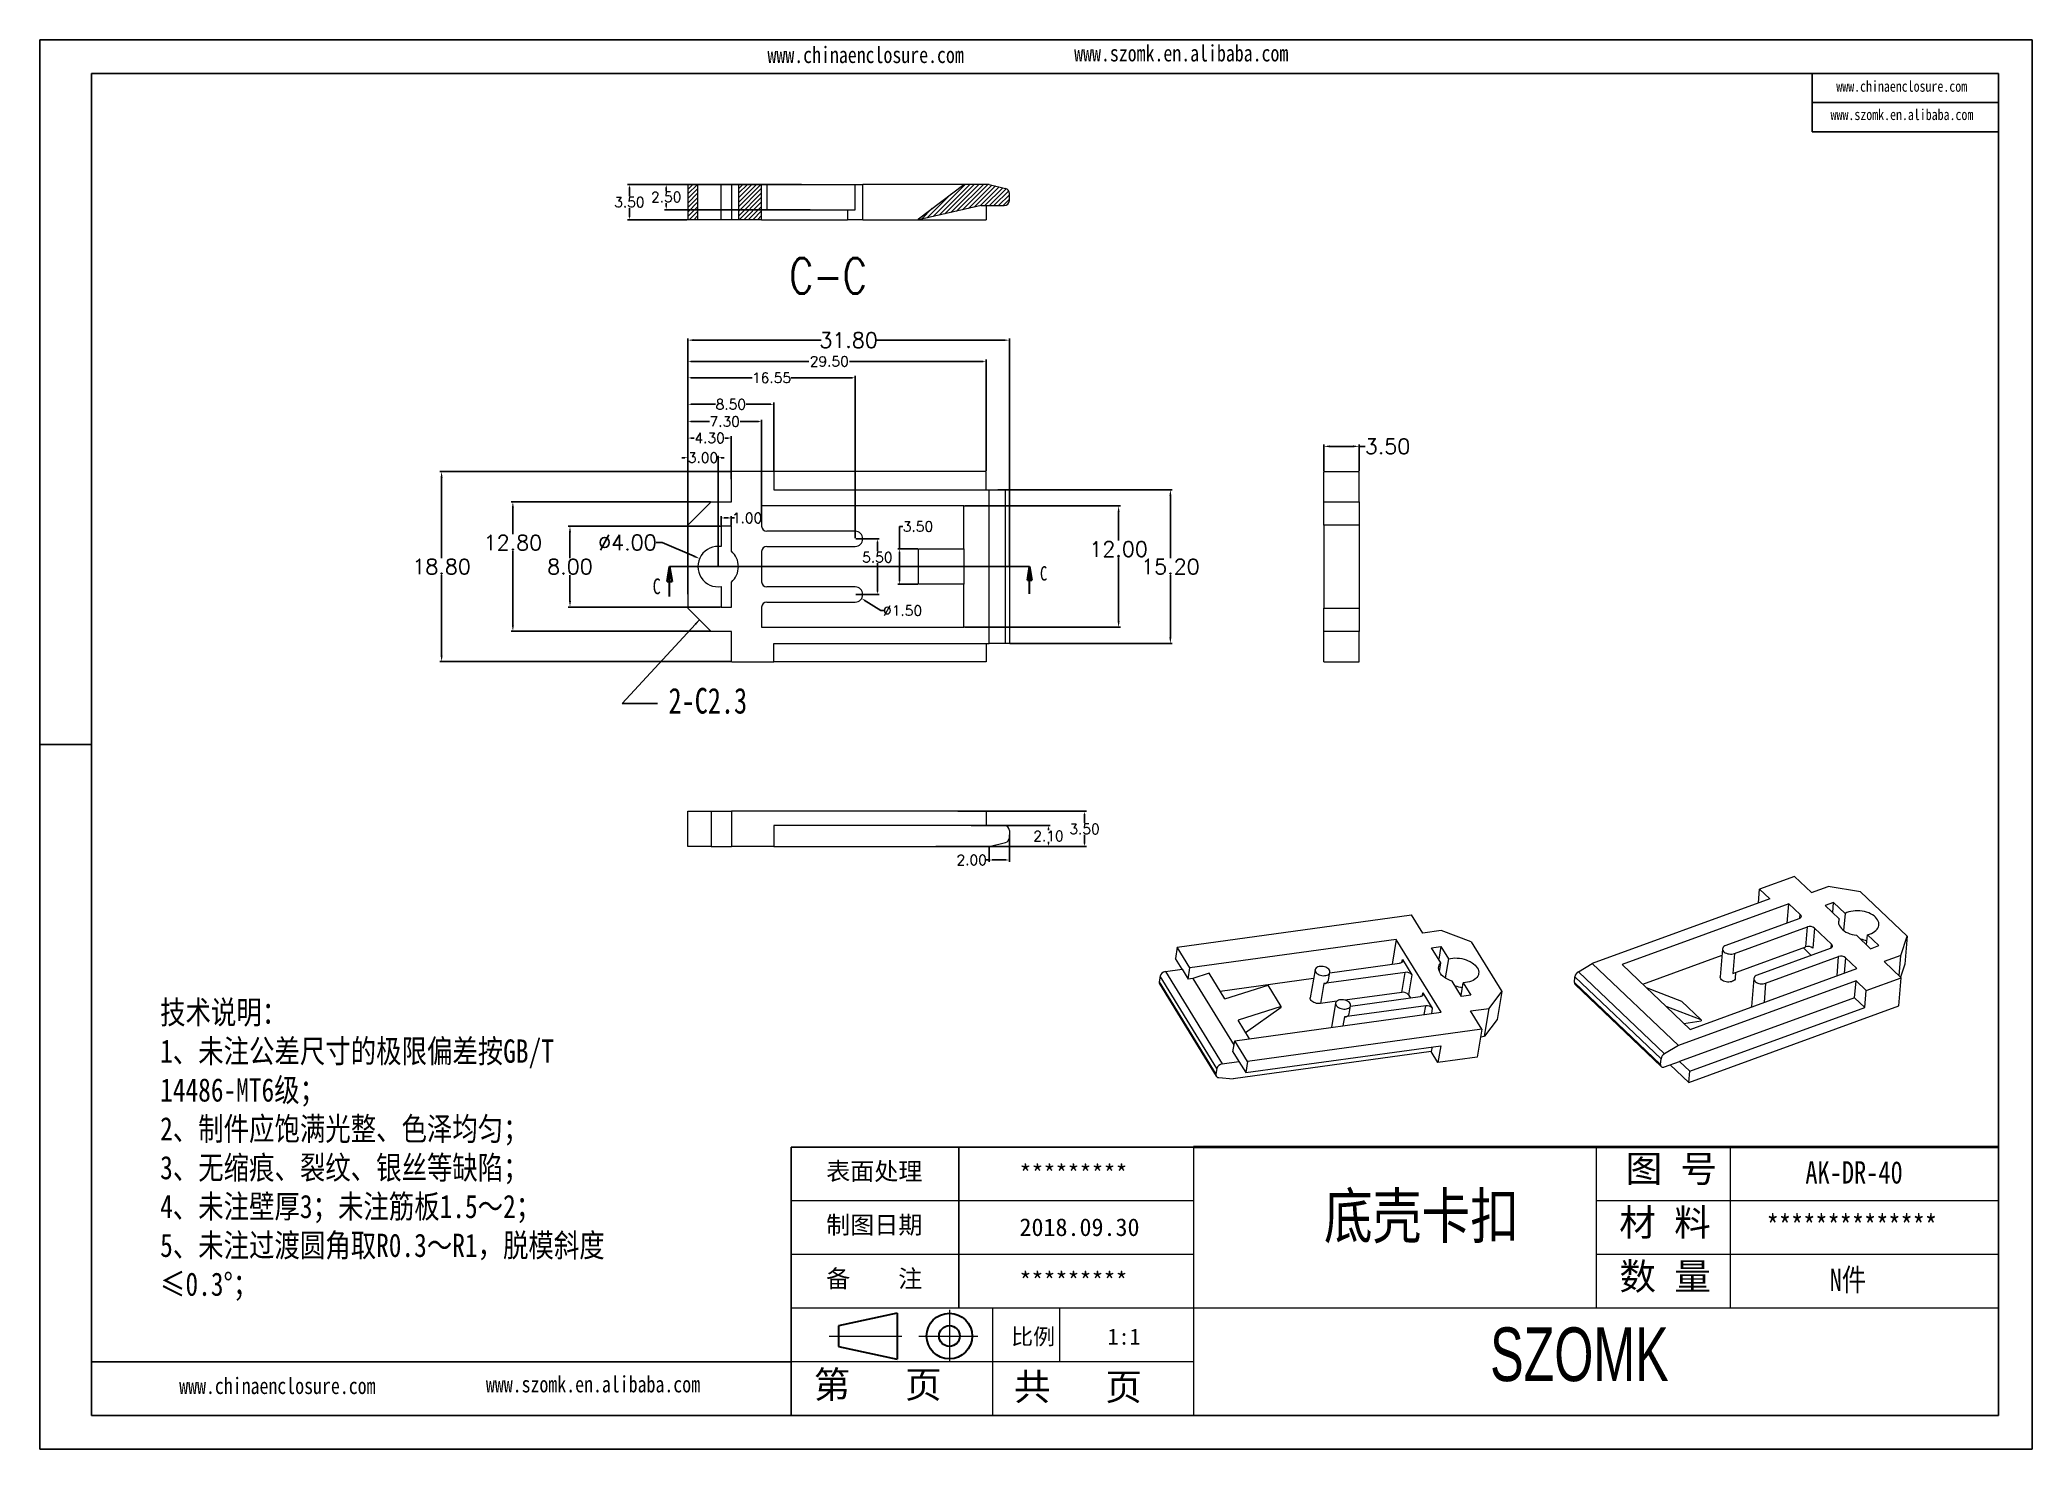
# Model space of a CAD drawing. Header units: inches. Extents: x 3379 to 5125, y 1126 to 1474.
# Drawn here: x 4927.7 to 5124.8, y 1125.7 to 1265 of the extents above; entities that cross this region are included whole.
import ezdxf

# ---------------------------------------------------------------- set-up
doc = ezdxf.new("R2010")
doc.units = ezdxf.units.IN
doc.header["$LTSCALE"] = 15
doc.linetypes.add('CENTER2', pattern=[28.575, 19.05, -3.175, 3.175, -3.175])
doc.layers.add('文字', color=81, linetype='Continuous')
for name, color, linetype, lineweight in [('粗实线', 7, 'Continuous', 30), ('细实线', 3, 'Continuous', 9), ('细点划线', 2, 'CENTER2', 9)]:
    doc.layers.add(name, color=color, linetype=linetype, lineweight=lineweight)
doc.styles.add('SLDTEXTSTYLE0', font='TXT', dxfattribs={"width": 0.75})
doc.styles.add('SLDTEXTSTYLE3', font='TXT', dxfattribs={"width": 0.75, "bigfont": 'bigfont'})
doc.styles.get("Standard").update_dxf_attribs({"font": 'txt', "bigfont": 'gbcbig.shx'})
doc.styles.add('宋体', font='', dxfattribs={"width": 0.8, "height": 3.5})
doc.styles.add('长仿宋', font='', dxfattribs={"width": 0.7, "height": 4})
doc.styles.get('宋体').set_extended_font_data('SimSun')
doc.styles.get('长仿宋').set_extended_font_data('SimSun')
doc.dimstyles.new('1.5', dxfattribs={"dimtxt": 1, "dimasz": 0.3, "dimexe": 0.18, "dimexo": 0.0625, "dimgap": 0.09, "dimtad": 0, "dimtih": 1, "dimtoh": 1, "dimzin": 0, "dimdsep": 46, "dimtxsty": 'Standard', "dimcen": 0, "dimadec": 0, "dimazin": 2, "dimtfac": 1, "dimtofl": 0, "dimtmove": 0, "dimatfit": 3, "dimfxl": 1, "dimtolj": 1, "dimtzin": 0, "dimarcsym": 0})
doc.dimstyles.new('2', dxfattribs={"dimtxt": 1.5, "dimasz": 0.6, "dimexe": 0.18, "dimexo": 0.0625, "dimgap": 0.09, "dimtad": 0, "dimtih": 1, "dimtoh": 1, "dimzin": 0, "dimdsep": 46, "dimtxsty": 'Standard', "dimcen": 0, "dimadec": 0, "dimazin": 2, "dimtfac": 1, "dimtofl": 0, "dimtmove": 0, "dimatfit": 3, "dimfxl": 1, "dimtolj": 1, "dimtzin": 0, "dimarcsym": 0})

msp = doc.modelspace()

# ---------------------------------------------------------------- texts
at = {"color": 7, "linetype": 'Continuous', "attachment_point": 1, "style": 'SLDTEXTSTYLE0'}
for s, insert, char_height in [('C', (5026.667, 1212.958), 1.422), ('C', (4988.359, 1211.749), 1.556), ('2-C2.3', (4989.928, 1200.927), 2.54)]:
    msp.add_mtext(s, dxfattribs=dict(at, insert=insert, char_height=char_height))
at = {"width": 992.20456, "attachment_point": 1}
for s, insert, char_height in [('{\\fSimHei|b0|i0|c134|p49;表面处理}', (5005.52, 1154.01), 1.74576), ('{\\fSimHei|b0|i0|c134|p49;*********}', (5024.641, 1153.785), 1.74576), ('{\\fSimHei|b0|i0|c134|p49;制图日期}', (5005.52, 1148.702), 1.74576), ('{\\fSimHei|b0|i0|c134|p49;2018.\\fSimHei|b0|i0|c0|p49;09\\fSimHei|b0|i0|c134|p49;.\\fSimHei|b0|i0|c0|p49;30}', (5024.641, 1148.477), 1.745763), ('{\\fSimHei|b0|i0|c134|p49;备    注}', (5005.52, 1143.393), 1.74576), ('{\\fSimHei|b0|i0|c134|p49;*********}', (5024.641, 1143.169), 1.74576)]:
    msp.add_mtext(s, dxfattribs=dict(at, insert=insert, char_height=char_height))
at = {"layer": '文字', "color": 0, "attachment_point": 1, "style": '宋体'}
for s, insert, char_height, width in [('www.chinaenclosure.com', (4999.714, 1264.334), 1.62202, 28.49727), ('www.szomk.en.alibaba.com', (5030.052, 1264.494), 1.62202, 28.49727), ('www.chinaenclosure.com', (5105.44, 1260.955), 1.08134, 18.99818), ('www.szomk.en.alibaba.com', (5104.875, 1258.155), 1.08134, 18.99818), ('{\\H1.111x;技术说明：\\P1、未注公差尺寸的极限偏差按GB/T 14486-MT6级；\\P2、制件应饱满光整、色泽均匀；\\P3、无缩痕、裂纹、银丝等缺陷；\\P4、未注壁厚3；未注筋板1.5～2；\\P5、未注过渡圆角取R0.3～R1，脱模斜度≤0.3%%D；}', (4939.639, 1170.006), 2.0736, 46.7066), ('{\\H1.111x;AK-DR-40}', (5102.383, 1154.13), 1.99066, 23.01422), ('底壳卡扣', (5054.757, 1150.934), 4.4237, 56.55516), ('{\\H1.111x;**************}', (5098.553, 1148.821), 1.99066, 23.01422), ('{\\H1.111x;N件}', (5104.79, 1143.513), 1.99066, 23.01422), ('www.chinaenclosure.com', (4941.524, 1132.729), 1.62202, 28.49727), ('www.szomk.en.alibaba.com', (4971.863, 1132.89), 1.62202, 28.49727)]:
    msp.add_mtext(s, dxfattribs=dict(at, insert=insert, char_height=char_height, width=width))
at = {"layer": '粗实线', "insert": (5071.197, 1137.69), "char_height": 5.30842, "width": 59.52863, "attachment_point": 1, "style": '长仿宋'}
msp.add_mtext('{\\fSTXinwei|b0|i0|c134|p2;SZOMK}', dxfattribs=at)
at = {"layer": '细实线', "color": 7, "attachment_point": 1}
for s, insert, char_height, width in [('{\\fSimSun|b0|i0|c134|p54;图 号}', (5084.603, 1154.711), 2.65421, 13.27104), ('{\\fSimSun|b0|i0|c134|p54;材 料   }', (5083.974, 1149.402), 2.65421, 13.27104), ('{\\fSimSun|b0|i0|c134|p54;数 量}', (5083.986, 1144.068), 2.65421, 11.99205), ('{\\fSimSun|b0|i0|c134|p54;比例}', (5023.822, 1137.581), 1.59252, 6.99069), ('{\\fSimSun|b0|i0|c134|p54;1:1}', (5033.361, 1137.581), 1.59252, 6.99069), ('{\\fSimSun|b0|i0|c134|p54;第   页}', (5004.291, 1133.37), 2.65421, 19.90656), ('{\\fSimSun|b0|i0|c134|p54; 共   页}', (5022.289, 1133.145), 2.65421, 19.90656)]:
    msp.add_mtext(s, dxfattribs=dict(at, insert=insert, char_height=char_height, width=width))

# ---------------------------------------------------------------- blocks, each defined once
blk = doc.blocks.new('_CLOSED')
at = {"color": 0, "linetype": 'ByBlock', "lineweight": -2}
for p, q in [((-1, 0.166667), (0, 0)), ((-1, 0.166667), (-1, -0.166667)), ((0, 0), (-1, -0.166667)), ((0, 0), (-1, 0))]:
    blk.add_line(p, q, dxfattribs=at)
blk = doc.blocks.new('SW_NOTE_4')
at = {"color": 0, "linetype": 'Continuous', "lineweight": 0, "insert": (22.23, 5.8), "char_height": 3.5, "attachment_point": 2, "style": 'SLDTEXTSTYLE3'}
blk.add_mtext('C-C', dxfattribs=at)
blk = doc.blocks.new('*D77')
at = {"color": 0, "lineweight": -2}
for p, q in [((4991.84, 1212.98), (4991.84, 1235.49)), ((4992.44, 1235.31), (5005.03, 1235.31)), ((5023.04, 1235.31), (5010.46, 1235.31)), ((5023.64, 1212.98), (5023.64, 1235.49))]:
    blk.add_line(p, q, dxfattribs=at)
at = {"color": 0}
for points in [[(4992.44, 1235.41), (4992.44, 1235.21), (4991.84, 1235.31)], [(5023.04, 1235.41), (5023.04, 1235.21), (5023.64, 1235.31)]]:
    blk.add_solid(points, dxfattribs=at)
at = {"layer": 'Defpoints', "color": 0}
for p in [(5023.64, 1235.31), (4991.84, 1212.92), (5023.64, 1212.92)]:
    blk.add_point(p, dxfattribs=at)
at = {"color": 0, "insert": (5007.74, 1235.31), "char_height": 1.5, "attachment_point": 5}
blk.add_mtext('\\A1;31.80', dxfattribs=at)
blk = doc.blocks.new('*D78')
at = {"color": 0, "lineweight": -2}
for p, q in [((4996.08, 1222.32), (4967.3, 1222.32)), ((4967.48, 1221.72), (4967.48, 1213.76)), ((4967.48, 1204.12), (4967.48, 1212.08)), ((4996.08, 1203.52), (4967.3, 1203.52))]:
    blk.add_line(p, q, dxfattribs=at)
at = {"color": 0}
for points in [[(4967.38, 1221.72), (4967.58, 1221.72), (4967.48, 1222.32)], [(4967.38, 1204.12), (4967.58, 1204.12), (4967.48, 1203.52)]]:
    blk.add_solid(points, dxfattribs=at)
at = {"layer": 'Defpoints', "color": 0}
for p in [(4967.48, 1222.32), (4996.14, 1222.32), (4996.14, 1203.52)]:
    blk.add_point(p, dxfattribs=at)
at = {"color": 0, "insert": (4967.48, 1212.92), "char_height": 1.5, "attachment_point": 5}
blk.add_mtext('\\A1;18.80', dxfattribs=at)
blk = doc.blocks.new('*D79')
at = {"color": 0, "lineweight": -2}
for p, q in [((4994.08, 1219.32), (4974.35, 1219.32)), ((4974.53, 1218.72), (4974.53, 1216.12)), ((4974.53, 1207.12), (4974.53, 1214.44)), ((4994.08, 1206.52), (4974.35, 1206.52))]:
    blk.add_line(p, q, dxfattribs=at)
at = {"color": 0}
for points in [[(4974.43, 1218.72), (4974.63, 1218.72), (4974.53, 1219.32)], [(4974.43, 1207.12), (4974.63, 1207.12), (4974.53, 1206.52)]]:
    blk.add_solid(points, dxfattribs=at)
at = {"layer": 'Defpoints', "color": 0}
for p in [(4974.53, 1219.32), (4994.14, 1219.32), (4994.14, 1206.52)]:
    blk.add_point(p, dxfattribs=at)
at = {"color": 0, "insert": (4974.53, 1215.28), "char_height": 1.5, "attachment_point": 5}
blk.add_mtext('\\A1;12.80', dxfattribs=at)
blk = doc.blocks.new('*D80')
at = {"color": 0, "lineweight": -2}
for p, q in [((4988.7, 1215.3), (4989.3, 1215.3)), ((4989.3, 1215.3), (4992.45, 1213.94))]:
    blk.add_line(p, q, dxfattribs=at)
at = {"color": 0}
blk.add_solid([(4992.49, 1214.04), (4992.41, 1213.85), (4993, 1213.71)], dxfattribs=at)
at = {"layer": 'Defpoints', "color": 0}
for p in [(4993, 1213.71), (4996.68, 1212.13)]:
    blk.add_point(p, dxfattribs=at)
at = {"color": 0, "insert": (4985.86, 1215.3), "char_height": 1.5, "attachment_point": 5}
blk.add_mtext('\\A1;∅4.00', dxfattribs=at)
blk = doc.blocks.new('*D81')
at = {"color": 0, "lineweight": -2}
for p, q in [((4995.08, 1216.92), (4980, 1216.92)), ((4980.18, 1216.32), (4980.18, 1213.76)), ((4980.18, 1209.52), (4980.18, 1212.08)), ((4995.08, 1208.92), (4980, 1208.92))]:
    blk.add_line(p, q, dxfattribs=at)
at = {"color": 0}
for points in [[(4980.08, 1216.32), (4980.28, 1216.32), (4980.18, 1216.92)], [(4980.08, 1209.52), (4980.28, 1209.52), (4980.18, 1208.92)]]:
    blk.add_solid(points, dxfattribs=at)
at = {"layer": 'Defpoints', "color": 0}
for p in [(4980.18, 1216.92), (4995.14, 1216.92), (4995.14, 1208.92)]:
    blk.add_point(p, dxfattribs=at)
at = {"color": 0, "insert": (4980.18, 1212.92), "char_height": 1.5, "attachment_point": 5}
blk.add_mtext('\\A1;8.00', dxfattribs=at)
blk = doc.blocks.new('*D82')
at = {"color": 0, "lineweight": -2}
for p, q in [((5022.51, 1220.52), (5039.75, 1220.52)), ((5039.57, 1219.92), (5039.57, 1213.76)), ((5039.57, 1205.92), (5039.57, 1212.08)), ((5023.7, 1205.32), (5039.75, 1205.32))]:
    blk.add_line(p, q, dxfattribs=at)
at = {"color": 0}
for points in [[(5039.47, 1219.92), (5039.67, 1219.92), (5039.57, 1220.52)], [(5039.47, 1205.92), (5039.67, 1205.92), (5039.57, 1205.32)]]:
    blk.add_solid(points, dxfattribs=at)
at = {"layer": 'Defpoints', "color": 0}
for p in [(5022.45, 1220.52), (5039.57, 1220.52), (5023.64, 1205.32)]:
    blk.add_point(p, dxfattribs=at)
at = {"color": 0, "insert": (5039.57, 1212.92), "char_height": 1.5, "attachment_point": 5}
blk.add_mtext('\\A1;15.20', dxfattribs=at)
blk = doc.blocks.new('*D83')
at = {"color": 0, "lineweight": -2}
for p, q in [((5054.74, 1222.38), (5054.74, 1224.99)), ((5055.34, 1224.81), (5057.64, 1224.81)), ((5058.24, 1222.38), (5058.24, 1224.99)), ((5058.24, 1224.81), (5058.84, 1224.81))]:
    blk.add_line(p, q, dxfattribs=at)
at = {"color": 0}
for points in [[(5055.34, 1224.91), (5055.34, 1224.71), (5054.74, 1224.81)], [(5057.64, 1224.91), (5057.64, 1224.71), (5058.24, 1224.81)]]:
    blk.add_solid(points, dxfattribs=at)
at = {"layer": 'Defpoints', "color": 0}
for p in [(5058.24, 1224.81), (5054.74, 1222.32), (5058.24, 1222.32)]:
    blk.add_point(p, dxfattribs=at)
at = {"color": 0, "insert": (5061.05, 1224.81), "char_height": 1.5, "attachment_point": 5}
blk.add_mtext('\\A1;3.50', dxfattribs=at)
blk = doc.blocks.new('*D85')
at = {"color": 0, "lineweight": -2}
for p, q in [((5019.2, 1218.92), (5034.63, 1218.92)), ((5034.45, 1218.32), (5034.45, 1215.49)), ((5034.45, 1207.52), (5034.45, 1213.81)), ((5019.2, 1206.92), (5034.63, 1206.92))]:
    blk.add_line(p, q, dxfattribs=at)
at = {"color": 0}
for points in [[(5034.35, 1218.32), (5034.55, 1218.32), (5034.45, 1218.92)], [(5034.35, 1207.52), (5034.55, 1207.52), (5034.45, 1206.92)]]:
    blk.add_solid(points, dxfattribs=at)
at = {"layer": 'Defpoints', "color": 0}
for p in [(5019.14, 1218.92), (5019.14, 1206.92), (5034.45, 1206.92)]:
    blk.add_point(p, dxfattribs=at)
at = {"color": 0, "insert": (5034.45, 1214.65), "char_height": 1.5, "attachment_point": 5}
blk.add_mtext('\\A1;12.00', dxfattribs=at)
blk = doc.blocks.new('*D86')
at = {"color": 0, "lineweight": -2}
for p, q in [((5012.79, 1214.67), (5012.79, 1216.89)), ((5012.79, 1216.89), (5013.09, 1216.89)), ((5014.58, 1214.67), (5012.61, 1214.67)), ((5012.79, 1211.47), (5012.79, 1214.37)), ((5014.58, 1211.17), (5012.61, 1211.17))]:
    blk.add_line(p, q, dxfattribs=at)
at = {"color": 0}
for points in [[(5012.74, 1214.37), (5012.84, 1214.37), (5012.79, 1214.67)], [(5012.74, 1211.47), (5012.84, 1211.47), (5012.79, 1211.17)]]:
    blk.add_solid(points, dxfattribs=at)
at = {"layer": 'Defpoints', "color": 0}
for p in [(5012.79, 1214.67), (5014.64, 1214.67), (5014.64, 1211.17)]:
    blk.add_point(p, dxfattribs=at)
at = {"color": 0, "insert": (5014.6, 1216.89), "char_height": 1, "attachment_point": 5}
blk.add_mtext('\\A1;3.50', dxfattribs=at)
blk = doc.blocks.new('*D87')
at = {"color": 0, "lineweight": -2}
for p, q in [((5008.45, 1215.67), (5010.77, 1215.67)), ((5010.59, 1215.37), (5010.59, 1214.43)), ((5010.59, 1210.47), (5010.59, 1213.25)), ((5008.45, 1210.17), (5010.77, 1210.17))]:
    blk.add_line(p, q, dxfattribs=at)
at = {"color": 0}
for points in [[(5010.54, 1215.37), (5010.64, 1215.37), (5010.59, 1215.67)], [(5010.54, 1210.47), (5010.64, 1210.47), (5010.59, 1210.17)]]:
    blk.add_solid(points, dxfattribs=at)
at = {"layer": 'Defpoints', "color": 0}
for p in [(5008.39, 1215.67), (5008.39, 1210.17), (5010.59, 1210.17)]:
    blk.add_point(p, dxfattribs=at)
at = {"color": 0, "insert": (5010.59, 1213.84), "char_height": 1, "attachment_point": 5}
blk.add_mtext('\\A1;5.50', dxfattribs=at)
blk = doc.blocks.new('*D88')
at = {"color": 0, "lineweight": -2}
for p, q in [((4991.84, 1215.66), (4991.84, 1225.81)), ((4996.14, 1221.56), (4996.14, 1225.81)), ((4992.14, 1225.63), (4992.48, 1225.63)), ((4995.84, 1225.63), (4995.5, 1225.63))]:
    blk.add_line(p, q, dxfattribs=at)
at = {"color": 0}
for points in [[(4992.14, 1225.68), (4992.14, 1225.58), (4991.84, 1225.63)], [(4995.84, 1225.68), (4995.84, 1225.58), (4996.14, 1225.63)]]:
    blk.add_solid(points, dxfattribs=at)
at = {"layer": 'Defpoints', "color": 0}
for p in [(4996.14, 1225.63), (4996.14, 1221.5), (4991.84, 1215.6)]:
    blk.add_point(p, dxfattribs=at)
at = {"color": 0, "insert": (4993.99, 1225.63), "char_height": 1, "attachment_point": 5}
blk.add_mtext('\\A1;4.30', dxfattribs=at)
blk = doc.blocks.new('*D89')
at = {"color": 0, "lineweight": -2}
for p, q in [((4991.84, 1215.66), (4991.84, 1229.15)), ((4992.14, 1228.97), (4994.58, 1228.97)), ((5000.04, 1228.97), (4997.6, 1228.97)), ((5000.34, 1222.38), (5000.34, 1229.15))]:
    blk.add_line(p, q, dxfattribs=at)
at = {"color": 0}
for points in [[(4992.14, 1229.02), (4992.14, 1228.92), (4991.84, 1228.97)], [(5000.04, 1229.02), (5000.04, 1228.92), (5000.34, 1228.97)]]:
    blk.add_solid(points, dxfattribs=at)
at = {"layer": 'Defpoints', "color": 0}
for p in [(5000.34, 1228.97), (5000.34, 1222.32), (4991.84, 1215.6)]:
    blk.add_point(p, dxfattribs=at)
at = {"color": 0, "insert": (4996.09, 1228.97), "char_height": 1, "attachment_point": 5}
blk.add_mtext('\\A1;8.50', dxfattribs=at)
blk = doc.blocks.new('*D90')
at = {"color": 0, "lineweight": -2}
for p, q in [((4991.84, 1215.66), (4991.84, 1233.39)), ((4992.14, 1233.21), (5003.82, 1233.21)), ((5021.04, 1233.21), (5007.83, 1233.21)), ((5021.34, 1222.38), (5021.34, 1233.39))]:
    blk.add_line(p, q, dxfattribs=at)
at = {"color": 0}
for points in [[(4992.14, 1233.26), (4992.14, 1233.16), (4991.84, 1233.21)], [(5021.04, 1233.26), (5021.04, 1233.16), (5021.34, 1233.21)]]:
    blk.add_solid(points, dxfattribs=at)
at = {"layer": 'Defpoints', "color": 0}
for p in [(5021.34, 1233.21), (5021.34, 1222.32), (4991.84, 1215.6)]:
    blk.add_point(p, dxfattribs=at)
at = {"color": 0, "insert": (5005.83, 1233.21), "char_height": 1, "attachment_point": 5}
blk.add_mtext('\\A1;29.50', dxfattribs=at)
blk = doc.blocks.new('*D91')
at = {"color": 0, "lineweight": -2}
for p, q in [((4991.84, 1210.2), (4991.84, 1223.87)), ((4994.84, 1212.98), (4994.84, 1223.87)), ((4991.54, 1223.69), (4991.24, 1223.69)), ((4995.14, 1223.69), (4995.44, 1223.69))]:
    blk.add_line(p, q, dxfattribs=at)
at = {"color": 0}
for points in [[(4991.54, 1223.74), (4991.54, 1223.64), (4991.84, 1223.69)], [(4995.14, 1223.74), (4995.14, 1223.64), (4994.84, 1223.69)]]:
    blk.add_solid(points, dxfattribs=at)
at = {"layer": 'Defpoints', "color": 0}
for p in [(4991.84, 1223.69), (4994.84, 1212.92), (4991.84, 1210.14)]:
    blk.add_point(p, dxfattribs=at)
at = {"color": 0, "insert": (4993.34, 1223.69), "char_height": 1, "attachment_point": 5}
blk.add_mtext('\\A1;3.00', dxfattribs=at)
blk = doc.blocks.new('*D92')
at = {"color": 0, "lineweight": -2}
for p, q in [((4991.84, 1215.72), (4991.84, 1227.44)), ((4992.14, 1227.26), (4993.98, 1227.26)), ((4998.84, 1227.26), (4997, 1227.26)), ((4999.14, 1217.98), (4999.14, 1227.44))]:
    blk.add_line(p, q, dxfattribs=at)
at = {"color": 0}
for points in [[(4992.14, 1227.31), (4992.14, 1227.21), (4991.84, 1227.26)], [(4998.84, 1227.31), (4998.84, 1227.21), (4999.14, 1227.26)]]:
    blk.add_solid(points, dxfattribs=at)
at = {"layer": 'Defpoints', "color": 0}
for p in [(4999.14, 1227.26), (4999.14, 1217.92), (4991.84, 1215.66)]:
    blk.add_point(p, dxfattribs=at)
at = {"color": 0, "insert": (4995.49, 1227.26), "char_height": 1, "attachment_point": 5}
blk.add_mtext('\\A1;7.30', dxfattribs=at)
blk = doc.blocks.new('*D93')
at = {"color": 0, "lineweight": -2}
for p, q in [((4995.14, 1216.98), (4995.14, 1217.91)), ((4995.44, 1217.73), (4995.84, 1217.73)), ((4996.14, 1216.98), (4996.14, 1217.91)), ((4996.14, 1217.73), (4996.44, 1217.73))]:
    blk.add_line(p, q, dxfattribs=at)
at = {"color": 0}
for points in [[(4995.44, 1217.78), (4995.44, 1217.68), (4995.14, 1217.73)], [(4995.84, 1217.78), (4995.84, 1217.68), (4996.14, 1217.73)]]:
    blk.add_solid(points, dxfattribs=at)
at = {"layer": 'Defpoints', "color": 0}
for p in [(4995.14, 1216.92), (4996.14, 1217.73), (4996.14, 1216.92)]:
    blk.add_point(p, dxfattribs=at)
at = {"color": 0, "insert": (4997.7, 1217.73), "char_height": 1, "attachment_point": 5}
blk.add_mtext('\\A1;1.00', dxfattribs=at)
blk = doc.blocks.new('*D94')
at = {"color": 0, "lineweight": -2}
for p, q in [((4991.84, 1212.98), (4991.84, 1231.77)), ((5008.39, 1215.73), (5008.39, 1231.77)), ((4992.14, 1231.59), (4998.19, 1231.59)), ((5008.09, 1231.59), (5002.04, 1231.59))]:
    blk.add_line(p, q, dxfattribs=at)
at = {"color": 0}
for points in [[(4992.14, 1231.64), (4992.14, 1231.54), (4991.84, 1231.59)], [(5008.09, 1231.64), (5008.09, 1231.54), (5008.39, 1231.59)]]:
    blk.add_solid(points, dxfattribs=at)
at = {"layer": 'Defpoints', "color": 0}
for p in [(5008.39, 1231.59), (5008.39, 1215.67), (4991.84, 1212.92)]:
    blk.add_point(p, dxfattribs=at)
at = {"color": 0, "insert": (5000.12, 1231.59), "char_height": 1, "attachment_point": 5}
blk.add_mtext('\\A1;16.55', dxfattribs=at)
blk = doc.blocks.new('*D95')
at = {"color": 0, "lineweight": -2}
for p, q in [((5010.94, 1208.57), (5009.28, 1209.61)), ((5011.24, 1208.57), (5010.94, 1208.57))]:
    blk.add_line(p, q, dxfattribs=at)
at = {"color": 0}
blk.add_solid([(5009.31, 1209.65), (5009.25, 1209.57), (5009.03, 1209.77)], dxfattribs=at)
at = {"layer": 'Defpoints', "color": 0}
for p in [(5007.76, 1210.57), (5009.03, 1209.77)]:
    blk.add_point(p, dxfattribs=at)
at = {"color": 0, "insert": (5013.08, 1208.57), "char_height": 1, "attachment_point": 5}
blk.add_mtext('\\A1;∅1.50', dxfattribs=at)
blk = doc.blocks.new('*D96')
at = {"color": 0, "lineweight": -2}
for p, q in [((5019.88, 1187.33), (5027.69, 1187.33)), ((5027.51, 1187.03), (5027.51, 1186.87)), ((5019.88, 1185.23), (5027.69, 1185.23)), ((5027.51, 1185.53), (5027.51, 1185.69))]:
    blk.add_line(p, q, dxfattribs=at)
at = {"color": 0}
for points in [[(5027.46, 1187.03), (5027.56, 1187.03), (5027.51, 1187.33)], [(5027.46, 1185.53), (5027.56, 1185.53), (5027.51, 1185.23)]]:
    blk.add_solid(points, dxfattribs=at)
at = {"layer": 'Defpoints', "color": 0}
for p in [(5019.82, 1187.33), (5019.82, 1185.23), (5027.51, 1185.23)]:
    blk.add_point(p, dxfattribs=at)
at = {"color": 0, "insert": (5027.51, 1186.28), "char_height": 1, "attachment_point": 5}
blk.add_mtext('\\A1;2.10', dxfattribs=at)
blk = doc.blocks.new('*D97')
at = {"color": 0, "lineweight": -2}
for p, q in [((5023.64, 1186.41), (5023.64, 1183.73)), ((5021.64, 1185.17), (5021.64, 1183.73)), ((5021.64, 1183.91), (5021.34, 1183.91)), ((5023.34, 1183.91), (5021.94, 1183.91))]:
    blk.add_line(p, q, dxfattribs=at)
at = {"color": 0}
for points in [[(5021.94, 1183.96), (5021.94, 1183.86), (5021.64, 1183.91)], [(5023.34, 1183.96), (5023.34, 1183.86), (5023.64, 1183.91)]]:
    blk.add_solid(points, dxfattribs=at)
at = {"layer": 'Defpoints', "color": 0}
for p in [(5023.64, 1186.48), (5021.64, 1185.23), (5021.64, 1183.91)]:
    blk.add_point(p, dxfattribs=at)
at = {"color": 0, "insert": (5019.92, 1183.91), "char_height": 1, "attachment_point": 5}
blk.add_mtext('\\A1;2.00', dxfattribs=at)
blk = doc.blocks.new('*D98')
at = {"color": 0, "lineweight": -2}
for p, q in [((5018.54, 1188.73), (5031.26, 1188.73)), ((5031.08, 1188.43), (5031.08, 1187.57)), ((5016.37, 1185.23), (5031.26, 1185.23)), ((5031.08, 1185.53), (5031.08, 1186.39))]:
    blk.add_line(p, q, dxfattribs=at)
at = {"color": 0}
for points in [[(5031.03, 1188.43), (5031.13, 1188.43), (5031.08, 1188.73)], [(5031.03, 1185.53), (5031.13, 1185.53), (5031.08, 1185.23)]]:
    blk.add_solid(points, dxfattribs=at)
at = {"layer": 'Defpoints', "color": 0}
for p in [(5018.48, 1188.73), (5031.08, 1188.73), (5016.31, 1185.23)]:
    blk.add_point(p, dxfattribs=at)
at = {"color": 0, "insert": (5031.08, 1186.98), "char_height": 1, "attachment_point": 5}
blk.add_mtext('\\A1;3.50', dxfattribs=at)
blk = doc.blocks.new('*D99')
at = {"color": 0, "lineweight": -2}
for p, q in [((5003.07, 1250.71), (4989.52, 1250.71)), ((4989.7, 1250.41), (4989.7, 1250.05)), ((5003.95, 1248.21), (4989.52, 1248.21)), ((4989.7, 1248.51), (4989.7, 1248.87))]:
    blk.add_line(p, q, dxfattribs=at)
at = {"color": 0}
for points in [[(4989.65, 1250.41), (4989.75, 1250.41), (4989.7, 1250.71)], [(4989.65, 1248.51), (4989.75, 1248.51), (4989.7, 1248.21)]]:
    blk.add_solid(points, dxfattribs=at)
at = {"layer": 'Defpoints', "color": 0}
for p in [(4989.7, 1250.71), (5003.13, 1250.71), (5004.02, 1248.21)]:
    blk.add_point(p, dxfattribs=at)
at = {"color": 0, "insert": (4989.7, 1249.46), "char_height": 1, "attachment_point": 5}
blk.add_mtext('\\A1;2.50', dxfattribs=at)
blk = doc.blocks.new('*D100')
at = {"color": 0, "lineweight": -2}
for p, q in [((4993.93, 1250.71), (4985.88, 1250.71)), ((4986.06, 1250.41), (4986.06, 1249.55)), ((4986.06, 1247.51), (4986.06, 1248.37)), ((4991.78, 1247.21), (4985.88, 1247.21))]:
    blk.add_line(p, q, dxfattribs=at)
at = {"color": 0}
for points in [[(4986.01, 1250.41), (4986.11, 1250.41), (4986.06, 1250.71)], [(4986.01, 1247.51), (4986.11, 1247.51), (4986.06, 1247.21)]]:
    blk.add_solid(points, dxfattribs=at)
at = {"layer": 'Defpoints', "color": 0}
for p in [(4986.06, 1250.71), (4993.99, 1250.71), (4991.84, 1247.21)]:
    blk.add_point(p, dxfattribs=at)
at = {"color": 0, "insert": (4986.06, 1248.96), "char_height": 1, "attachment_point": 5}
blk.add_mtext('\\A1;3.50', dxfattribs=at)

# ---------------------------------------------------------------- dimensions: what is measured, and where the dimension line sits
for base, p1, p2, dimstyle, picture, middle in [((4986.057, 1250.712), (4991.841, 1247.212), (4993.991, 1250.712), '1.5', '*D100', (4986.057, 1248.962)), ((4989.699, 1250.712), (5004.016, 1248.212), (5003.132, 1250.712), '1.5', '*D99', (4989.699, 1249.462)), ((4980.179, 1216.917), (4995.141, 1208.917), (4995.141, 1216.917), '2', '*D81', (4980.179, 1212.917)), ((5031.081, 1188.73), (5016.307, 1185.23), (5018.478, 1188.73), '1.5', '*D98', (5031.081, 1186.98)), ((5027.509, 1185.23), (5019.818, 1187.33), (5019.818, 1185.23), '1.5', '*D96', (5027.509, 1186.28))]:
    dim = msp.add_linear_dim(base=base, p1=p1, p2=p2, angle=90, dimstyle=dimstyle)
    dim.commit()
    dim.dimension.update_dxf_attribs({"geometry": picture, "text_midpoint": middle})
for base, p1, p2, dimstyle, picture, middle in [((5023.641, 1235.312), (4991.841, 1212.917), (5023.641, 1212.917), '2', '*D77', (5007.741, 1235.312)), ((5021.341, 1233.214), (4991.841, 1215.598), (5021.341, 1222.317), '1.5', '*D90', (5005.826, 1233.214)), ((5000.341, 1228.97), (4991.841, 1215.598), (5000.341, 1222.317), '1.5', '*D89', (4996.091, 1228.97)), ((4999.141, 1227.257), (4991.841, 1215.661), (4999.141, 1217.917), '1.5', '*D92', (4995.491, 1227.257))]:
    dim = msp.add_linear_dim(base=base, p1=p1, p2=p2, dimstyle=dimstyle)
    dim.commit()
    dim.dimension.update_dxf_attribs({"geometry": picture, "text_midpoint": middle, "dimtype": 160})
for base, p1, p2, dimstyle, picture, middle in [((5008.391, 1231.594), (4991.841, 1212.917), (5008.391, 1215.667), '1.5', '*D94', (5000.116, 1231.594)), ((4996.141, 1225.632), (4991.841, 1215.598), (4996.141, 1221.496), '1.5', '*D88', (4993.991, 1225.632)), ((4991.841, 1223.69), (4994.841, 1212.917), (4991.841, 1210.137), '1.5', '*D91', (4993.341, 1223.69)), ((5058.238, 1224.81), (5054.738, 1222.317), (5058.238, 1222.317), '2', '*D83', (5061.053, 1224.81)), ((4996.141, 1217.732), (4995.141, 1216.917), (4996.141, 1216.917), '1.5', '*D93', (4997.698, 1217.732)), ((5021.641, 1183.911), (5023.641, 1186.475), (5021.641, 1185.23), '1.5', '*D97', (5019.918, 1183.911))]:
    dim = msp.add_linear_dim(base=base, p1=p1, p2=p2, dimstyle=dimstyle)
    dim.commit()
    dim.dimension.update_dxf_attribs({"geometry": picture, "text_midpoint": middle})
for base, p1, p2, dimstyle, picture, middle in [((4967.479, 1222.317), (4996.141, 1203.517), (4996.141, 1222.317), '2', '*D78', (4967.479, 1212.917)), ((5039.566, 1220.517), (5023.641, 1205.317), (5022.452, 1220.517), '2', '*D82', (5039.566, 1212.917)), ((4974.531, 1219.317), (4994.141, 1206.517), (4994.141, 1219.317), '2', '*D79', (4974.531, 1215.283)), ((5034.446, 1206.917), (5019.141, 1218.917), (5019.141, 1206.917), '2', '*D85', (5034.446, 1214.654)), ((5012.794, 1214.667), (5014.641, 1211.167), (5014.641, 1214.667), '1.5', '*D86', (5014.601, 1216.888)), ((5010.591, 1210.167), (5008.391, 1215.667), (5008.391, 1210.167), '1.5', '*D87', (5010.591, 1213.841))]:
    dim = msp.add_linear_dim(base=base, p1=p1, p2=p2, angle=90, dimstyle=dimstyle)
    dim.commit()
    dim.dimension.update_dxf_attribs({"geometry": picture, "text_midpoint": middle, "dimtype": 160})
for p1, p2, dimstyle, picture, middle in [((4996.678, 1212.126), (4993.004, 1213.707), '2', '*D80', (4985.858, 1215.301)), ((5007.756, 1210.565), (5009.027, 1209.768), '1.5', '*D95', (5013.079, 1208.569))]:
    dim = msp.add_diameter_dim_2p(p1=p1, p2=p2, dimstyle=dimstyle)
    dim.commit()
    dim.dimension.update_dxf_attribs({"geometry": picture, "text_midpoint": middle, "dimtype": 163})

# ---------------------------------------------------------------- hatches: boundary and pattern name
at = {"linetype": 'Continuous', "lineweight": 0}
h = msp.add_hatch(dxfattribs=at)
h.set_pattern_fill('ANSI31', color=4, scale=0.1, style=0)
h.paths.add_polyline_path([(4991.841, 1247.212), (4992.841, 1247.212), (4992.841, 1250.712), (4991.841, 1250.712)], flags=0)
h = msp.add_hatch(dxfattribs=at)
h.set_pattern_fill('ANSI31', color=4, scale=0.1, style=0)
h.paths.add_polyline_path([(4999.141, 1250.712), (4996.841, 1250.712), (4996.841, 1247.212), (4999.141, 1247.212)], flags=0)
h = msp.add_hatch(dxfattribs=at)
h.set_pattern_fill('ANSI31', color=4, scale=0.1, style=0)
edge = h.paths.add_edge_path(flags=0)
edge.add_line((5014.641, 1247.212), (5020.841, 1248.612))
edge.add_line((5020.841, 1248.612), (5023.141, 1248.612))
edge.add_arc((5023.141, 1249.112), 0.5, 270, 360)
edge.add_line((5023.641, 1249.112), (5023.641, 1249.822))
edge.add_arc((5023.141, 1249.822), 0.5, 0, 75.96376)
edge.add_line((5023.262, 1250.307), (5021.641, 1250.712))
edge.add_line((5021.641, 1250.712), (5019.141, 1250.712))
edge.add_line((5019.141, 1250.712), (5014.641, 1247.312))
edge.add_line((5014.641, 1247.312), (5014.641, 1247.212))

# ---------------------------------------------------------------- linework, layer by layer
for p, q in [((4927.74, 1265.003), (5124.815, 1265.003)), ((4927.74, 1265.003), (4927.74, 1125.657)), ((5124.815, 1265.003), (5124.815, 1125.657)), ((4932.84, 1261.685), (5121.497, 1261.685)), ((4932.84, 1261.685), (4932.84, 1128.974)), ((5103.065, 1261.685), (5103.065, 1255.925)), ((5121.497, 1261.685), (5121.497, 1128.974)), ((5103.065, 1258.805), (5121.497, 1258.805)), ((5103.065, 1255.925), (5121.497, 1255.925)), ((4932.84, 1195.33), (4927.74, 1195.33)), ((4927.74, 1190.169), (4927.74, 1125.657)), ((5041.871, 1155.516), (5002.058, 1155.516)), ((5002.058, 1128.974), (5002.058, 1155.516)), ((5018.647, 1139.591), (5018.647, 1155.516)), ((5002.058, 1134.283), (4932.84, 1134.283)), ((4932.84, 1128.974), (5121.497, 1128.974)), ((4927.74, 1125.657), (5124.815, 1125.657)), ((4927.74, 1125.657), (5018.978, 1125.657))]:
    msp.add_line(p, q)
at = {"color": 7, "linetype": 'Continuous', "lineweight": 15}
for p, q in [((4992.841, 1250.712), (4991.841, 1250.712)), ((4991.841, 1250.712), (4991.841, 1247.212)), ((4995.141, 1250.712), (4992.841, 1250.712)), ((4992.841, 1247.212), (4992.841, 1250.712)), ((4995.141, 1247.212), (4995.141, 1250.712)), ((4996.141, 1250.712), (4995.141, 1250.712)), ((4996.141, 1250.712), (4996.141, 1247.212)), ((4996.841, 1250.712), (4996.141, 1250.712)), ((4996.841, 1250.712), (4996.841, 1247.212)), ((4999.141, 1250.712), (4996.841, 1250.712)), ((4999.141, 1247.212), (4999.141, 1250.712)), ((4999.141, 1250.712), (4999.641, 1250.712)), ((4999.641, 1250.712), (4999.641, 1248.212)), ((4999.641, 1250.712), (5008.391, 1250.712)), ((5008.391, 1248.212), (5008.391, 1250.712)), ((5008.391, 1250.712), (5009.141, 1250.712)), ((5009.141, 1247.212), (5009.141, 1250.712)), ((5019.141, 1250.712), (5009.141, 1250.712)), ((5014.641, 1247.312), (5019.141, 1250.712)), ((5021.641, 1250.712), (5019.141, 1250.712)), ((5021.641, 1250.712), (5023.262, 1250.307)), ((5023.641, 1249.112), (5023.641, 1249.822)), ((4999.641, 1248.212), (4999.141, 1248.212)), ((4999.641, 1248.212), (5008.391, 1248.212)), ((5007.641, 1248.212), (5007.641, 1247.212)), ((5020.841, 1248.612), (5014.641, 1247.212)), ((5020.841, 1248.612), (5023.141, 1248.612)), ((5021.341, 1248.612), (5021.341, 1247.212)), ((4992.841, 1247.212), (4991.841, 1247.212)), ((4995.141, 1247.212), (4992.841, 1247.212)), ((4996.141, 1247.212), (4995.141, 1247.212)), ((4996.841, 1247.212), (4996.141, 1247.212)), ((4999.141, 1247.212), (4996.841, 1247.212)), ((4999.141, 1247.212), (5007.641, 1247.212)), ((5009.141, 1247.212), (5007.641, 1247.212)), ((5009.141, 1247.212), (5021.341, 1247.212)), ((5014.641, 1247.212), (5014.641, 1247.312)), ((4996.141, 1219.317), (4996.141, 1222.317)), ((5000.341, 1222.317), (4996.141, 1222.317)), ((5000.341, 1222.317), (5000.341, 1220.517)), ((5021.341, 1222.317), (5000.341, 1222.317)), ((5021.341, 1220.517), (5021.341, 1222.317)), ((5054.738, 1222.317), (5058.238, 1222.317)), ((5054.738, 1219.317), (5054.738, 1222.317)), ((5058.238, 1219.317), (5058.238, 1222.317)), ((5000.341, 1220.517), (5021.641, 1220.517)), ((5021.641, 1205.317), (5021.641, 1220.517)), ((5021.641, 1220.517), (5023.262, 1220.517)), ((5023.262, 1205.317), (5023.262, 1220.517)), ((5023.262, 1220.517), (5023.641, 1220.517)), ((5023.641, 1220.517), (5023.641, 1205.317)), ((4994.141, 1219.317), (4991.841, 1217.017)), ((4994.141, 1219.317), (4996.141, 1219.317)), ((5019.141, 1218.917), (4999.141, 1218.917)), ((4999.141, 1218.917), (4999.141, 1216.917)), ((5019.141, 1214.667), (5019.141, 1218.917)), ((5054.738, 1219.317), (5058.238, 1219.317)), ((5054.738, 1217.017), (5054.738, 1219.317)), ((5058.238, 1219.317), (5058.238, 1217.017)), ((4991.841, 1217.017), (4991.841, 1208.817)), ((4996.141, 1216.917), (4995.141, 1216.917)), ((4995.141, 1216.917), (4995.141, 1214.894)), ((4996.141, 1214.436), (4996.141, 1216.917)), ((5008.391, 1216.417), (4999.641, 1216.417)), ((5058.238, 1217.017), (5054.738, 1217.017)), ((5054.738, 1217.017), (5054.738, 1208.817)), ((5058.238, 1217.017), (5058.238, 1208.817)), ((4999.141, 1214.417), (4999.141, 1211.417)), ((4999.641, 1214.917), (5008.391, 1214.917)), ((5014.641, 1211.167), (5014.641, 1214.667)), ((5014.641, 1214.667), (5019.141, 1214.667)), ((5019.141, 1214.667), (5019.141, 1211.167)), ((4995.141, 1210.939), (4995.141, 1208.917)), ((4996.141, 1208.917), (4996.141, 1211.397)), ((5008.391, 1210.917), (4999.641, 1210.917)), ((5019.141, 1211.167), (5014.641, 1211.167)), ((5019.141, 1206.917), (5019.141, 1211.167)), ((4991.841, 1208.817), (4994.141, 1206.517)), ((4995.141, 1208.917), (4996.141, 1208.917)), ((4999.141, 1208.917), (4999.141, 1206.917)), ((4999.641, 1209.417), (5008.391, 1209.417)), ((5054.738, 1208.817), (5058.238, 1208.817)), ((5054.738, 1206.517), (5054.738, 1208.817)), ((5058.238, 1208.817), (5058.238, 1206.517)), ((4996.141, 1206.517), (4994.141, 1206.517)), ((4996.141, 1203.517), (4996.141, 1206.517)), ((4999.141, 1206.917), (5019.141, 1206.917)), ((5058.238, 1206.517), (5054.738, 1206.517)), ((5054.738, 1203.517), (5054.738, 1206.517)), ((5058.238, 1203.517), (5058.238, 1206.517)), ((5000.341, 1203.517), (5000.341, 1205.317)), ((5000.341, 1205.317), (5021.641, 1205.317)), ((5021.341, 1205.317), (5021.341, 1203.517)), ((5023.262, 1205.317), (5021.641, 1205.317)), ((5023.641, 1205.317), (5023.262, 1205.317)), ((4996.141, 1203.517), (5000.341, 1203.517)), ((5021.341, 1203.517), (5000.341, 1203.517)), ((5054.738, 1203.517), (5058.238, 1203.517)), ((4991.841, 1185.23), (4991.841, 1188.73)), ((4991.841, 1188.73), (4994.141, 1188.73)), ((4994.141, 1188.73), (4994.141, 1185.23)), ((4994.141, 1188.73), (4996.141, 1188.73)), ((4996.141, 1188.73), (4996.141, 1185.23)), ((5021.341, 1188.73), (4996.141, 1188.73)), ((5021.341, 1188.73), (5021.341, 1187.33)), ((5021.341, 1187.33), (5000.341, 1187.33)), ((5000.341, 1187.33), (5000.341, 1185.23)), ((5023.141, 1187.33), (5021.341, 1187.33)), ((5023.641, 1186.83), (5023.641, 1186.121)), ((4994.141, 1185.23), (4991.841, 1185.23)), ((4994.141, 1185.23), (4996.141, 1185.23)), ((5000.341, 1185.23), (4996.141, 1185.23)), ((5000.341, 1185.23), (5021.641, 1185.23)), ((5021.641, 1185.23), (5023.262, 1185.636)), ((5097.737, 1179.66), (5097.851, 1181.03)), ((5101.316, 1182.292), (5097.851, 1181.03)), ((5097.851, 1181.03), (5098.861, 1180.069)), ((5101.316, 1182.292), (5103, 1180.69)), ((5103, 1180.69), (5104.65, 1181.291)), ((5107.838, 1180.754), (5104.65, 1181.291)), ((5112.441, 1176.376), (5107.838, 1180.754)), ((5098.861, 1180.069), (5081.289, 1173.673)), ((5100.749, 1179.576), (5084.25, 1173.569)), ((5100.591, 1177.673), (5100.749, 1179.576)), ((5101.872, 1178.508), (5100.749, 1179.576)), ((5105.172, 1179.709), (5104.347, 1179.409)), ((5104.347, 1179.409), (5105.739, 1178.085)), ((5105.088, 1178.704), (5105.172, 1179.709)), ((5106.307, 1178.63), (5105.172, 1179.709)), ((5106.307, 1178.63), (5106.167, 1176.936)), ((5040.25, 1175.285), (5063.415, 1178.472)), ((5064.526, 1176.671), (5063.415, 1178.472)), ((5066.364, 1176.924), (5064.526, 1176.671)), ((5069.33, 1175.834), (5066.364, 1176.924)), ((5101.74, 1178.091), (5094.522, 1175.463)), ((5095.364, 1174.662), (5102.582, 1177.29)), ((5102.418, 1175.314), (5102.582, 1177.29)), ((5103.275, 1177.173), (5103.111, 1175.197)), ((5104.959, 1175.572), (5103.275, 1177.173)), ((5105.696, 1177.567), (5105.739, 1178.085)), ((5040.25, 1175.285), (5040.062, 1174.18)), ((5041.508, 1173.244), (5040.25, 1175.285)), ((5061.916, 1176.052), (5041.508, 1173.244)), ((5061.916, 1176.052), (5061.499, 1173.595)), ((5066.357, 1168.848), (5061.916, 1176.052)), ((5065.414, 1175.231), (5066.333, 1175.357)), ((5066.332, 1173.742), (5065.414, 1175.231)), ((5066.333, 1175.357), (5066.118, 1174.089)), ((5066.333, 1175.357), (5067.082, 1174.143)), ((5069.33, 1175.834), (5072.364, 1170.912)), ((5094.195, 1175.125), (5093.965, 1172.358)), ((5095.199, 1172.686), (5102.418, 1175.314)), ((5095.364, 1174.662), (5095.199, 1172.686)), ((5104.828, 1175.155), (5097.609, 1172.527)), ((5102.182, 1175.228), (5102.97, 1174.479)), ((5107.445, 1176.462), (5108.838, 1175.138)), ((5108.444, 1175.513), (5108.527, 1176.518)), ((5109.663, 1175.439), (5108.527, 1176.518)), ((5108.838, 1175.138), (5109.663, 1175.439)), ((5111.835, 1174.458), (5112.441, 1176.376)), ((5112.441, 1176.376), (5112.211, 1173.61)), ((5039.073, 1172.871), (5040.728, 1173.099)), ((5039.073, 1172.871), (5044.698, 1163.747)), ((5040.728, 1173.099), (5040.062, 1174.18)), ((5040.728, 1173.099), (5041.32, 1172.139)), ((5041.32, 1172.139), (5041.508, 1173.244)), ((5043.394, 1172.72), (5041.78, 1172.202)), ((5044.967, 1170.169), (5043.394, 1172.72)), ((5053.876, 1173.057), (5053.406, 1170.293)), ((5062.802, 1172.798), (5054.759, 1171.691)), ((5055.221, 1172.016), (5055.355, 1172.805)), ((5055.345, 1172.749), (5062.247, 1173.698)), ((5062.467, 1170.823), (5062.802, 1172.798)), ((5062.522, 1174.061), (5063.447, 1172.561)), ((5066.183, 1172.868), (5066.332, 1173.742)), ((5067.082, 1174.143), (5066.759, 1172.242)), ((5079.925, 1172.866), (5081.289, 1173.673)), ((5079.925, 1172.866), (5088.457, 1164.751)), ((5081.289, 1173.673), (5089.821, 1165.558)), ((5084.25, 1173.569), (5086.635, 1171.301)), ((5086.29, 1171.629), (5094.142, 1174.488)), ((5090.986, 1167.163), (5107.485, 1173.17)), ((5095.46, 1172.234), (5095.507, 1172.798)), ((5098.451, 1171.726), (5105.67, 1174.354)), ((5107.485, 1173.17), (5106.363, 1174.237)), ((5111.835, 1174.458), (5110.185, 1173.857)), ((5110.185, 1173.857), (5111.869, 1172.256)), ((5111.668, 1172.447), (5111.835, 1174.458)), ((5112.211, 1173.61), (5111.803, 1172.318)), ((5038.547, 1172.413), (5038.451, 1171.853)), ((5038.451, 1171.853), (5044.076, 1162.728)), ((5038.485, 1171.654), (5044.11, 1162.529)), ((5044.172, 1163.289), (5038.547, 1172.413)), ((5041.78, 1172.202), (5041.32, 1172.139)), ((5041.78, 1172.202), (5045.868, 1165.569)), ((5044.483, 1170.954), (5053.735, 1172.227)), ((5044.967, 1170.169), (5049.24, 1171.54)), ((5050.535, 1169.439), (5049.24, 1171.54)), ((5054.759, 1171.691), (5054.423, 1169.717)), ((5062.467, 1170.823), (5056.835, 1170.048)), ((5063.447, 1172.561), (5063.112, 1170.586)), ((5064.557, 1170.76), (5065.482, 1169.259)), ((5068.374, 1170.428), (5067.456, 1171.917)), ((5068.33, 1170.501), (5068.545, 1171.769)), ((5068.545, 1171.769), (5069.294, 1170.555)), ((5071.101, 1169.241), (5072.364, 1170.912)), ((5072.364, 1170.912), (5071.895, 1168.148)), ((5079.534, 1171.807), (5079.581, 1172.368)), ((5079.534, 1171.807), (5088.066, 1163.693)), ((5088.113, 1164.254), (5079.581, 1172.368)), ((5079.602, 1171.595), (5088.134, 1163.481)), ((5088.6, 1169.432), (5086.635, 1171.301)), ((5086.635, 1171.301), (5090.125, 1169.964)), ((5107.393, 1171.955), (5089.821, 1165.558)), ((5097.283, 1172.189), (5097.053, 1169.422)), ((5107.256, 1170.295), (5107.393, 1171.955)), ((5108.404, 1170.994), (5107.393, 1171.955)), ((5108.266, 1169.334), (5108.404, 1170.994)), ((5108.404, 1170.994), (5111.869, 1172.256)), ((5111.639, 1169.489), (5111.869, 1172.256)), ((5045.949, 1166.041), (5066.357, 1168.848)), ((5050.535, 1169.439), (5046.262, 1168.068)), ((5047.002, 1166.867), (5050.522, 1169.36)), ((5050.522, 1169.36), (5050.535, 1169.439)), ((5056.019, 1169.936), (5054.423, 1169.717)), ((5055.911, 1169.755), (5055.504, 1167.355)), ((5064.838, 1169.496), (5056.794, 1168.389)), ((5057.256, 1168.714), (5057.39, 1169.504)), ((5057.38, 1169.447), (5064.283, 1170.396)), ((5063.112, 1170.586), (5063.311, 1170.263)), ((5069.294, 1170.555), (5068.374, 1170.428)), ((5069.262, 1168.988), (5071.101, 1169.241)), ((5070.373, 1167.187), (5069.262, 1168.988)), ((5070.632, 1166.476), (5071.101, 1169.241)), ((5088.6, 1169.432), (5090.986, 1167.163)), ((5092.089, 1168.096), (5088.6, 1169.432)), ((5107.256, 1170.295), (5089.931, 1163.989)), ((5090.125, 1169.964), (5092.089, 1168.096)), ((5090.849, 1161.921), (5111.639, 1169.489)), ((5090.941, 1163.028), (5108.266, 1169.334)), ((5108.266, 1169.334), (5107.256, 1170.295)), ((5047.389, 1166.239), (5046.262, 1168.068)), ((5070.373, 1167.187), (5047.207, 1164)), ((5070.373, 1167.187), (5069.903, 1164.423)), ((5071.895, 1168.148), (5070.632, 1166.476)), ((5090.36, 1167.758), (5092.083, 1168.017)), ((5092.089, 1168.096), (5092.083, 1168.017)), ((5045.761, 1164.935), (5045.949, 1166.041)), ((5045.761, 1164.935), (5046.353, 1163.975)), ((5065.376, 1164.972), (5045.796, 1162.278)), ((5047.207, 1164), (5045.949, 1166.041)), ((5047.019, 1162.894), (5066.324, 1165.55)), ((5065.454, 1165.43), (5065.376, 1164.972)), ((5066.042, 1163.891), (5065.376, 1164.972)), ((5066.324, 1165.55), (5066.042, 1163.891)), ((5070.243, 1166.423), (5070.632, 1166.476)), ((5089.821, 1165.558), (5088.457, 1164.751)), ((5044.172, 1163.289), (5044.076, 1162.728)), ((5044.698, 1163.747), (5046.353, 1163.975)), ((5046.353, 1163.975), (5047.019, 1162.894)), ((5047.207, 1164), (5047.019, 1162.894)), ((5069.903, 1164.423), (5066.042, 1163.891)), ((5088.066, 1163.693), (5088.113, 1164.254)), ((5088.446, 1163.448), (5089.931, 1163.989)), ((5089.023, 1163.658), (5090.849, 1161.921)), ((5089.931, 1163.989), (5090.941, 1163.028)), ((5090.849, 1161.921), (5090.941, 1163.028)), ((5044.359, 1162.393), (5045.796, 1162.278))]:
    msp.add_line(p, q, dxfattribs=at)
at = {"color": 1}
msp.add_line((5025.645, 1212.917), (4990.027, 1212.917), dxfattribs=at)
at = {"color": 7, "linetype": 'Continuous', "lineweight": 30}
for p, q in [((4990.027, 1209.977), (4990.027, 1212.917)), ((5025.645, 1210.229), (5025.645, 1212.917))]:
    msp.add_line(p, q, dxfattribs=at)
at = {"color": 8, "linetype": 'Continuous', "lineweight": 15}
for p, q in [((5101.842, 1178.142), (5101.872, 1178.508)), ((5104.929, 1175.206), (5104.959, 1175.572)), ((5062.475, 1173.787), (5062.522, 1174.061)), ((5105.511, 1172.451), (5105.67, 1174.354)), ((5106.363, 1174.237), (5106.236, 1172.715)), ((5064.511, 1170.485), (5064.557, 1170.76)), ((5098.451, 1171.726), (5098.293, 1169.823)), ((5064.689, 1168.619), (5064.838, 1169.496)), ((5065.482, 1169.259), (5065.39, 1168.715)), ((5056.794, 1168.389), (5056.645, 1167.512))]:
    msp.add_line(p, q, dxfattribs=at)
at = {"color": 7, "linetype": 'Continuous', "lineweight": 15, "flags": 128}
for points in [[(5108.527, 1176.518), (5108.728, 1176.576), (5108.914, 1176.647), (5109.084, 1176.732), (5109.235, 1176.829), (5109.366, 1176.937), (5109.474, 1177.055), (5109.559, 1177.181), (5109.618, 1177.313), (5109.652, 1177.449), (5109.66, 1177.589), (5109.641, 1177.729), (5109.597, 1177.869), (5109.527, 1178.006), (5109.432, 1178.138), (5109.315, 1178.265), (5109.175, 1178.383), (5109.016, 1178.492), (5108.839, 1178.59), (5108.647, 1178.676), (5108.441, 1178.748), (5108.225, 1178.806), (5108.002, 1178.849), (5107.775, 1178.877), (5107.546, 1178.889), (5107.319, 1178.884), (5107.096, 1178.864), (5106.881, 1178.827), (5106.676, 1178.776), (5106.484, 1178.71), (5106.307, 1178.63)], [(5101.872, 1178.508), (5101.919, 1178.453), (5101.948, 1178.394), (5101.958, 1178.334), (5101.95, 1178.275), (5101.922, 1178.219), (5101.877, 1178.169), (5101.815, 1178.125), (5101.74, 1178.091)], [(5105.739, 1178.085), (5105.692, 1177.95), (5105.67, 1177.811), (5105.675, 1177.671), (5105.707, 1177.53), (5105.764, 1177.391), (5105.846, 1177.256), (5105.953, 1177.126), (5106.082, 1177.003), (5106.232, 1176.889), (5106.401, 1176.785), (5106.587, 1176.693), (5106.787, 1176.614), (5106.999, 1176.548), (5107.219, 1176.497), (5107.445, 1176.462)], [(5094.522, 1175.463), (5094.415, 1175.415), (5094.327, 1175.355), (5094.259, 1175.285), (5094.215, 1175.207), (5094.195, 1175.124), (5094.201, 1175.04), (5094.232, 1174.956), (5094.288, 1174.875), (5094.365, 1174.802), (5094.463, 1174.737), (5094.576, 1174.683), (5094.703, 1174.642), (5094.837, 1174.615), (5094.975, 1174.604), (5095.112, 1174.608), (5095.243, 1174.628), (5095.364, 1174.662)], [(5104.959, 1175.572), (5105.006, 1175.517), (5105.035, 1175.458), (5105.046, 1175.398), (5105.037, 1175.339), (5105.009, 1175.283), (5104.964, 1175.233), (5104.903, 1175.189), (5104.828, 1175.155)], [(5055.305, 1173.026), (5055.242, 1173.107), (5055.158, 1173.182), (5055.055, 1173.249), (5054.938, 1173.304), (5054.809, 1173.347), (5054.674, 1173.376), (5054.537, 1173.39), (5054.402, 1173.388), (5054.275, 1173.371), (5054.16, 1173.338), (5054.059, 1173.292), (5053.978, 1173.233), (5053.919, 1173.164), (5053.883, 1173.087), (5053.872, 1173.005), (5053.886, 1172.92), (5053.926, 1172.836), (5053.988, 1172.755), (5054.073, 1172.68), (5054.175, 1172.613), (5054.293, 1172.558), (5054.421, 1172.515), (5054.556, 1172.486), (5054.693, 1172.472), (5054.828, 1172.474), (5054.955, 1172.491), (5055.071, 1172.524), (5055.171, 1172.57), (5055.252, 1172.629), (5055.312, 1172.698), (5055.347, 1172.775), (5055.358, 1172.857), (5055.344, 1172.941), (5055.305, 1173.026)], [(5062.522, 1174.061), (5062.549, 1174.002), (5062.558, 1173.942), (5062.547, 1173.884), (5062.518, 1173.831), (5062.471, 1173.784), (5062.409, 1173.745), (5062.333, 1173.716), (5062.247, 1173.698)], [(5067.456, 1171.917), (5067.245, 1171.992), (5067.045, 1172.08), (5066.858, 1172.18), (5066.688, 1172.29), (5066.536, 1172.411), (5066.405, 1172.538), (5066.296, 1172.672), (5066.211, 1172.81), (5066.151, 1172.951), (5066.116, 1173.092), (5066.108, 1173.232), (5066.125, 1173.368), (5066.169, 1173.5), (5066.238, 1173.625), (5066.332, 1173.742)], [(5067.082, 1174.143), (5067.284, 1174.185), (5067.496, 1174.211), (5067.717, 1174.221), (5067.942, 1174.215), (5068.169, 1174.192), (5068.396, 1174.154), (5068.618, 1174.101), (5068.833, 1174.033), (5069.038, 1173.952), (5069.231, 1173.858), (5069.409, 1173.753), (5069.57, 1173.637), (5069.711, 1173.513), (5069.831, 1173.383), (5069.928, 1173.247), (5070, 1173.108), (5070.048, 1172.967), (5070.07, 1172.827), (5070.065, 1172.689), (5070.035, 1172.555), (5069.979, 1172.426), (5069.898, 1172.305), (5069.794, 1172.194), (5069.667, 1172.092), (5069.519, 1172.003), (5069.352, 1171.927), (5069.169, 1171.864), (5068.972, 1171.817), (5068.763, 1171.785), (5068.545, 1171.769)], [(5064.557, 1170.76), (5064.584, 1170.7), (5064.593, 1170.64), (5064.583, 1170.582), (5064.553, 1170.529), (5064.507, 1170.482), (5064.444, 1170.444), (5064.369, 1170.415), (5064.283, 1170.396)], [(5095.46, 1172.234), (5095.454, 1172.193), (5095.422, 1172.112), (5095.365, 1172.038), (5095.287, 1171.973), (5095.189, 1171.918), (5095.075, 1171.877), (5094.948, 1171.849), (5094.814, 1171.837), (5094.676, 1171.841), (5094.539, 1171.86), (5094.408, 1171.894), (5094.288, 1171.942), (5094.182, 1172.001), (5094.094, 1172.071), (5094.027, 1172.148), (5093.984, 1172.231), (5093.965, 1172.315), (5093.965, 1172.358)], [(5097.609, 1172.527), (5097.502, 1172.479), (5097.414, 1172.419), (5097.346, 1172.349), (5097.302, 1172.271), (5097.282, 1172.188), (5097.288, 1172.104), (5097.32, 1172.02), (5097.375, 1171.939), (5097.453, 1171.865), (5097.55, 1171.8), (5097.664, 1171.747), (5097.79, 1171.706), (5097.924, 1171.679), (5098.062, 1171.668), (5098.199, 1171.672), (5098.33, 1171.692), (5098.451, 1171.726)], [(5054.423, 1169.717), (5054.292, 1169.707), (5054.156, 1169.713), (5054.019, 1169.734), (5053.887, 1169.77), (5053.763, 1169.82), (5053.652, 1169.881), (5053.559, 1169.953), (5053.485, 1170.031), (5053.434, 1170.114), (5053.407, 1170.199), (5053.405, 1170.283), (5053.406, 1170.293)], [(5057.34, 1169.724), (5057.277, 1169.805), (5057.193, 1169.88), (5057.091, 1169.947), (5056.973, 1170.003), (5056.845, 1170.046), (5056.709, 1170.075), (5056.572, 1170.088), (5056.438, 1170.086), (5056.311, 1170.069), (5056.195, 1170.036), (5056.095, 1169.99), (5056.014, 1169.931), (5055.954, 1169.863), (5055.918, 1169.786), (5055.907, 1169.704), (5055.922, 1169.619), (5055.961, 1169.535), (5056.024, 1169.453), (5056.108, 1169.378), (5056.21, 1169.312), (5056.328, 1169.256), (5056.456, 1169.213), (5056.592, 1169.184), (5056.729, 1169.17), (5056.863, 1169.172), (5056.99, 1169.19), (5057.106, 1169.222), (5057.206, 1169.269), (5057.287, 1169.327), (5057.347, 1169.396), (5057.383, 1169.473), (5057.394, 1169.555), (5057.379, 1169.64), (5057.34, 1169.724)], [(5097.053, 1169.372), (5097.052, 1169.379), (5097.053, 1169.422)], [(5088.066, 1163.693), (5088.068, 1163.619), (5088.085, 1163.553), (5088.118, 1163.499), (5088.164, 1163.458), (5088.222, 1163.431), (5088.291, 1163.421), (5088.366, 1163.426), (5088.446, 1163.448)]]:
    msp.add_lwpolyline(points, dxfattribs=at)
at = {"color": 7, "linetype": 'Continuous', "lineweight": 15}
for centre, radius, start, end in [((5023.141, 1249.822), 0.5, 0, 75.96376), ((5023.141, 1249.112), 0.5, 270, 0), ((4999.641, 1216.917), 0.5, 180, 270), ((5008.391, 1215.667), 0.75, 270, 90), ((4994.841, 1212.917), 2, 81.37307, 278.62693), ((4994.841, 1212.917), 2, 310.5416, 49.4584), ((4999.641, 1214.417), 0.5, 90, 180), ((4999.641, 1211.417), 0.5, 180, 270), ((5008.391, 1210.167), 0.75, 270, 90), ((4999.641, 1208.917), 0.5, 90, 180), ((5023.141, 1186.83), 0.5, 0, 90), ((5023.141, 1186.121), 0.5, 284.03624, 0), ((5102.824, 1176.61), 0.722, 51.28806, 109.58837), ((5102.66, 1174.634), 0.722, 51.28806, 109.58837), ((5107.336, 1173.18), 2.935, 67.16962, 79.70725), ((5039.149, 1172.252), 0.624, 97.00928, 165.02275), ((5062.92, 1172.122), 0.685, 39.75204, 99.89205), ((5080.269, 1172.26), 0.697, 119.57119, 171.02177), ((5105.911, 1173.674), 0.722, 51.28806, 109.58837), ((5038.727, 1171.798), 0.281, 168.65458, 210.73223), ((5054.761, 1172.179), 0.488, 269.7228, 340.48916), ((5062.585, 1170.148), 0.685, 39.75204, 99.89205), ((5067.282, 1168.215), 3.24, 68.77825, 81.45117), ((5079.783, 1171.77), 0.251, 171.43763, 224.0668), ((5056.796, 1168.877), 0.488, 269.7228, 340.48916), ((5064.955, 1168.821), 0.685, 39.75204, 99.89205), ((5088.801, 1164.145), 0.697, 119.57119, 171.02177), ((5044.774, 1163.128), 0.624, 97.00928, 165.02275), ((5044.355, 1162.677), 0.284, 169.55294, 270.82369)]:
    msp.add_arc(centre, radius, start, end, dxfattribs=at)
at = {"layer": '粗实线', "color": 7, "lineweight": 40}
msp.add_line((5121.497, 1155.516), (5041.871, 1155.516), dxfattribs=at)
at = {"layer": '粗实线', "color": 7}
for p, q in [((5012.549, 1139.095), (5006.749, 1137.865)), ((5012.549, 1139.095), (5012.549, 1134.549)), ((5006.749, 1137.865), (5006.749, 1135.814)), ((5006.749, 1135.814), (5012.549, 1134.549))]:
    msp.add_line(p, q, dxfattribs=at)
for radius in [2.255, 1.026]:
    msp.add_circle((5017.712, 1136.84), radius, dxfattribs=at)
at = {"layer": '细实线', "color": 7}
for p, q in [((5041.871, 1155.516), (5041.871, 1128.974)), ((5081.684, 1155.516), (5081.684, 1139.591)), ((5094.955, 1155.516), (5094.955, 1139.703)), ((5041.871, 1150.208), (5002.058, 1150.208)), ((5121.497, 1150.208), (5081.684, 1150.208)), ((5041.871, 1144.9), (5002.058, 1144.9)), ((5121.497, 1144.9), (5081.684, 1144.9)), ((5121.497, 1139.591), (5002.058, 1139.591)), ((5021.964, 1139.591), (5021.964, 1128.974)), ((5028.6, 1139.591), (5028.6, 1134.283)), ((5041.871, 1134.283), (5002.058, 1134.283))]:
    msp.add_line(p, q, dxfattribs=at)
at = {"layer": '细点划线', "color": 7}
for p, q in [((5017.712, 1139.435), (5017.712, 1134.283)), ((5005.824, 1136.84), (5012.994, 1136.84)), ((5014.696, 1136.84), (5020.524, 1136.84))]:
    msp.add_line(p, q, dxfattribs=at)

# ---------------------------------------------------------------- block references
at = {"color": 7, "linetype": 'Continuous', "lineweight": 0}
msp.add_blockref('SW_NOTE_4', (4983.481, 1237.623), dxfattribs=at)
at = {"color": 7, "linetype": 'Continuous', "lineweight": 30, "rotation": 90}
for p, xscale, yscale, zscale in [((4990.027, 1212.917), 1.470000000000027, 1.470000000000027, 0.245), ((5025.645, 1212.917), 1.343999999999994, 1.343999999999994, 0.224)]:
    msp.add_blockref('_CLOSED', p, dxfattribs=dict(at, xscale=xscale, yscale=yscale, zscale=zscale))

msp.set_redraw_order([(e.dxf.handle, doc.entitydb.next_handle()) for e in msp.query("TEXT MTEXT ATTDEF DIMENSION ARC_DIMENSION")])  # texts and dimensions are drawn at this point

# ---------------------------------------------------------------- leaders
msp.add_leader([(4992.991, 1207.667), (4985.347, 1199.389), (4988.842, 1199.389)], dimstyle='2', override={"dimgap": 0.09, "dimtad": 0})

doc.saveas('drawing.dxf')
